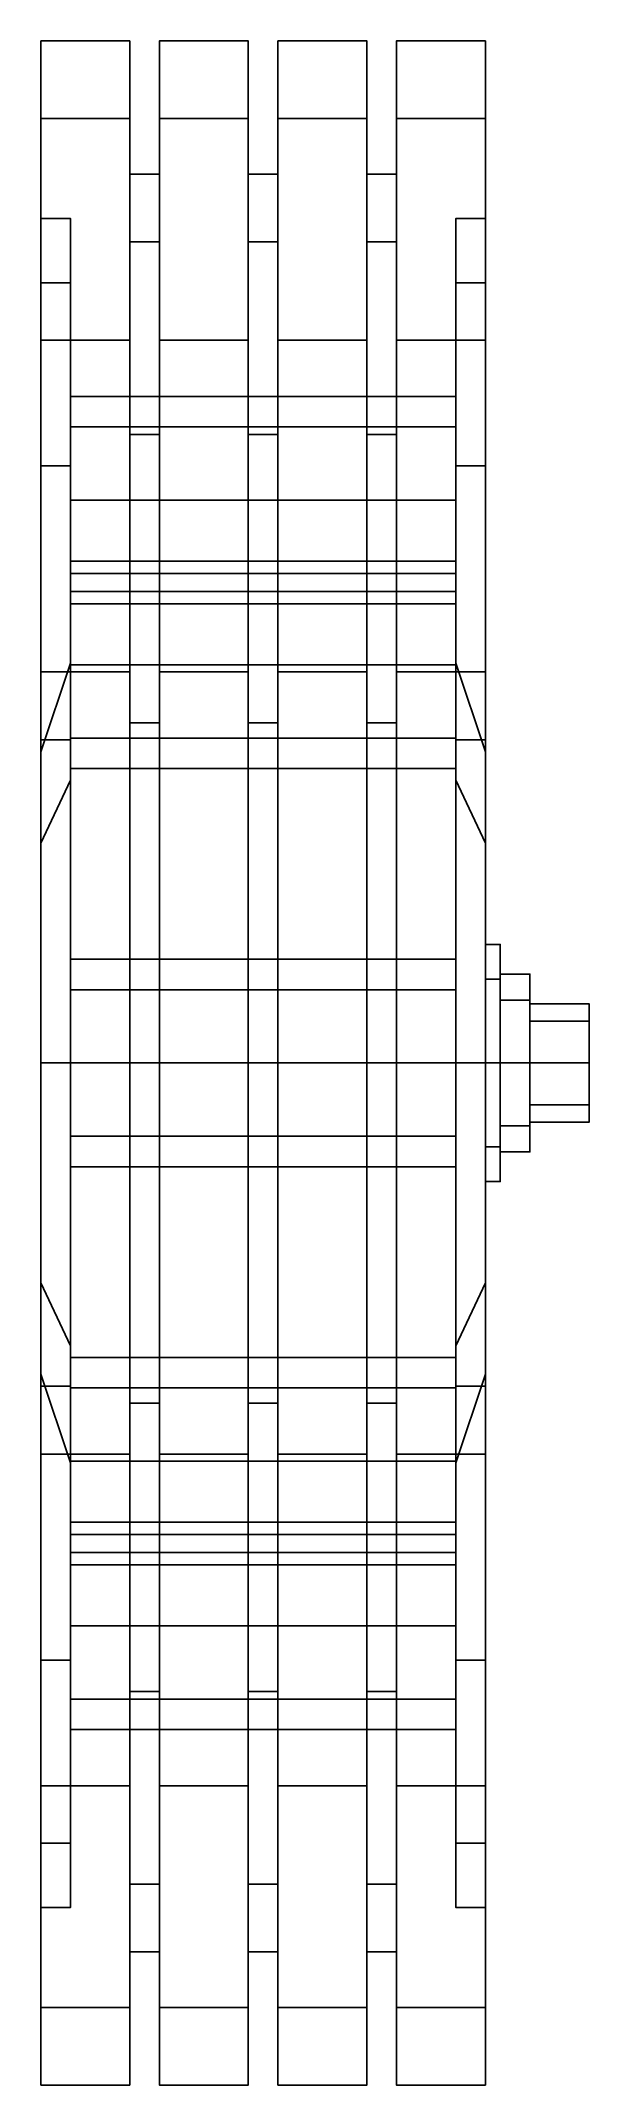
# Model space of a CAD drawing. Extents: x -1.38 to 1.38, y -0.69 to 0.69.
# Drawn here: x 1.01 to 1.38, y -0.69 to 0.69 of the extents above.
import ezdxf

# ---------------------------------------------------------------- set-up
doc = ezdxf.new("R2010")
doc.units = 0
doc.layers.add('WHEELS', color=2, linetype='CONTINUOUS')

msp = doc.modelspace()

# ---------------------------------------------------------------- linework, layer by layer
at = {"layer": 'WHEELS'}
for points in [[(1.01, 0.6375, 0.2641), (1.01, 0.69), (1.01, 0.57), (1.01, 0.5266, 0.2181)], [(1.07, 0.6375, 0.2641), (1.07, 0.69), (1.01, 0.69), (1.01, 0.6375, 0.2641)], [(1.01, 0.69), (1.01, 0.6375, -0.2641), (1.01, 0.5266, -0.2181), (1.01, 0.57)], [(1.07, 0.69), (1.07, 0.6375, -0.2641), (1.01, 0.6375, -0.2641), (1.01, 0.69)], [(1.07, 0.69), (1.07, 0.6375, 0.2641), (1.07, 0.5543, 0.2296), (1.07, 0.6)], [(1.07, 0.6375, -0.2641), (1.07, 0.69), (1.07, 0.6), (1.07, 0.5543, -0.2296)], [(1.15, 0.6375, 0.2641), (1.15, 0.69), (1.09, 0.69), (1.09, 0.6375, 0.2641)], [(1.09, 0.6375, 0.2641), (1.09, 0.69), (1.09, 0.6), (1.09, 0.5543, 0.2296)], [(1.15, 0.69), (1.15, 0.6375, -0.2641), (1.09, 0.6375, -0.2641), (1.09, 0.69)], [(1.09, 0.69), (1.09, 0.6375, -0.2641), (1.09, 0.5543, -0.2296), (1.09, 0.6)], [(1.15, 0.69), (1.15, 0.6375, 0.2641), (1.15, 0.5543, 0.2296), (1.15, 0.6)], [(1.15, 0.6375, -0.2641), (1.15, 0.69), (1.15, 0.6), (1.15, 0.5543, -0.2296)], [(1.17, 0.6375, 0.2641), (1.17, 0.69), (1.17, 0.6), (1.17, 0.5543, 0.2296)], [(1.23, 0.6375, 0.2641), (1.23, 0.69), (1.17, 0.69), (1.17, 0.6375, 0.2641)], [(1.17, 0.69), (1.17, 0.6375, -0.2641), (1.17, 0.5543, -0.2296), (1.17, 0.6)], [(1.23, 0.69), (1.23, 0.6375, -0.2641), (1.17, 0.6375, -0.2641), (1.17, 0.69)], [(1.23, 0.69), (1.23, 0.6375, 0.2641), (1.23, 0.5543, 0.2296), (1.23, 0.6)], [(1.23, 0.6375, -0.2641), (1.23, 0.69), (1.23, 0.6), (1.23, 0.5543, -0.2296)], [(1.25, 0.6375, 0.2641), (1.25, 0.69), (1.25, 0.6), (1.25, 0.5543, 0.2296)], [(1.31, 0.6375, 0.2641), (1.31, 0.69), (1.25, 0.69), (1.25, 0.6375, 0.2641)], [(1.25, 0.69), (1.25, 0.6375, -0.2641), (1.25, 0.5543, -0.2296), (1.25, 0.6)], [(1.31, 0.69), (1.31, 0.6375, -0.2641), (1.25, 0.6375, -0.2641), (1.25, 0.69)], [(1.31, 0.69), (1.31, 0.6375, 0.2641), (1.31, 0.5266, 0.2181), (1.31, 0.57)], [(1.31, 0.6375, -0.2641), (1.31, 0.69), (1.31, 0.57), (1.31, 0.5266, -0.2181)], [(1.01, 0.6375, -0.2641), (1.01, 0.4879, -0.4879), (1.01, 0.4031, -0.4031), (1.01, 0.5266, -0.2181)], [(1.07, 0.6375, -0.2641), (1.07, 0.4879, -0.4879), (1.01, 0.4879, -0.4879), (1.01, 0.6375, -0.2641)], [(1.07, 0.4879, 0.4879), (1.07, 0.6375, 0.2641), (1.01, 0.6375, 0.2641), (1.01, 0.4879, 0.4879)], [(1.01, 0.4879, 0.4879), (1.01, 0.6375, 0.2641), (1.01, 0.5266, 0.2181), (1.01, 0.4031, 0.4031)], [(1.07, 0.4879, -0.4879), (1.07, 0.6375, -0.2641), (1.07, 0.5543, -0.2296), (1.07, 0.4243, -0.4243)], [(1.07, 0.6375, 0.2641), (1.07, 0.4879, 0.4879), (1.07, 0.4243, 0.4243), (1.07, 0.5543, 0.2296)], [(1.15, 0.6375, -0.2641), (1.15, 0.4879, -0.4879), (1.09, 0.4879, -0.4879), (1.09, 0.6375, -0.2641)], [(1.09, 0.6375, -0.2641), (1.09, 0.4879, -0.4879), (1.09, 0.4243, -0.4243), (1.09, 0.5543, -0.2296)], [(1.15, 0.4879, 0.4879), (1.15, 0.6375, 0.2641), (1.09, 0.6375, 0.2641), (1.09, 0.4879, 0.4879)], [(1.09, 0.4879, 0.4879), (1.09, 0.6375, 0.2641), (1.09, 0.5543, 0.2296), (1.09, 0.4243, 0.4243)], [(1.15, 0.4879, -0.4879), (1.15, 0.6375, -0.2641), (1.15, 0.5543, -0.2296), (1.15, 0.4243, -0.4243)], [(1.15, 0.6375, 0.2641), (1.15, 0.4879, 0.4879), (1.15, 0.4243, 0.4243), (1.15, 0.5543, 0.2296)], [(1.17, 0.6375, -0.2641), (1.17, 0.4879, -0.4879), (1.17, 0.4243, -0.4243), (1.17, 0.5543, -0.2296)], [(1.23, 0.6375, -0.2641), (1.23, 0.4879, -0.4879), (1.17, 0.4879, -0.4879), (1.17, 0.6375, -0.2641)], [(1.17, 0.4879, 0.4879), (1.17, 0.6375, 0.2641), (1.17, 0.5543, 0.2296), (1.17, 0.4243, 0.4243)], [(1.23, 0.4879, 0.4879), (1.23, 0.6375, 0.2641), (1.17, 0.6375, 0.2641), (1.17, 0.4879, 0.4879)], [(1.23, 0.4879, -0.4879), (1.23, 0.6375, -0.2641), (1.23, 0.5543, -0.2296), (1.23, 0.4243, -0.4243)], [(1.23, 0.6375, 0.2641), (1.23, 0.4879, 0.4879), (1.23, 0.4243, 0.4243), (1.23, 0.5543, 0.2296)], [(1.25, 0.6375, -0.2641), (1.25, 0.4879, -0.4879), (1.25, 0.4243, -0.4243), (1.25, 0.5543, -0.2296)], [(1.31, 0.6375, -0.2641), (1.31, 0.4879, -0.4879), (1.25, 0.4879, -0.4879), (1.25, 0.6375, -0.2641)], [(1.25, 0.4879, 0.4879), (1.25, 0.6375, 0.2641), (1.25, 0.5543, 0.2296), (1.25, 0.4243, 0.4243)], [(1.31, 0.4879, 0.4879), (1.31, 0.6375, 0.2641), (1.25, 0.6375, 0.2641), (1.25, 0.4879, 0.4879)], [(1.31, 0.4879, -0.4879), (1.31, 0.6375, -0.2641), (1.31, 0.5266, -0.2181), (1.31, 0.4031, -0.4031)], [(1.31, 0.6375, 0.2641), (1.31, 0.4879, 0.4879), (1.31, 0.4031, 0.4031), (1.31, 0.5266, 0.2181)], [(1.09, 0.5543, 0.2296), (1.09, 0.6), (1.07, 0.6), (1.07, 0.5543, 0.2296)], [(1.09, 0.6), (1.09, 0.5543, -0.2296), (1.07, 0.5543, -0.2296), (1.07, 0.6)], [(1.17, 0.5543, 0.2296), (1.17, 0.6), (1.15, 0.6), (1.15, 0.5543, 0.2296)], [(1.17, 0.6), (1.17, 0.5543, -0.2296), (1.15, 0.5543, -0.2296), (1.15, 0.6)], [(1.25, 0.5543, 0.2296), (1.25, 0.6), (1.23, 0.6), (1.23, 0.5543, 0.2296)], [(1.25, 0.6), (1.25, 0.5543, -0.2296), (1.23, 0.5543, -0.2296), (1.23, 0.6)], [(1.01, 0.5266, 0.2181), (1.01, 0.57), (1.03, 0.57), (1.03, 0.5266, 0.2181)], [(1.01, 0.57), (1.01, 0.5266, -0.2181), (1.03, 0.5266, -0.2181), (1.03, 0.57)], [(1.03, 0.5266, 0.2181), (1.03, 0.57), (1.03, 0.46), (1.03, 0.425, 0.176)], [(1.03, 0.57), (1.03, 0.5266, -0.2181), (1.03, 0.425, -0.176), (1.03, 0.46)], [(1.29, 0.57), (1.29, 0.5266, 0.2181), (1.29, 0.425, 0.176), (1.29, 0.46)], [(1.31, 0.57), (1.31, 0.5266, 0.2181), (1.29, 0.5266, 0.2181), (1.29, 0.57)], [(1.29, 0.5266, -0.2181), (1.29, 0.57), (1.29, 0.46), (1.29, 0.425, -0.176)], [(1.31, 0.5266, -0.2181), (1.31, 0.57), (1.29, 0.57), (1.29, 0.5266, -0.2181)], [(1.09, 0.5543, -0.2296), (1.09, 0.4243, -0.4243), (1.07, 0.4243, -0.4243), (1.07, 0.5543, -0.2296)], [(1.09, 0.4243, 0.4243), (1.09, 0.5543, 0.2296), (1.07, 0.5543, 0.2296), (1.07, 0.4243, 0.4243)], [(1.17, 0.5543, -0.2296), (1.17, 0.4243, -0.4243), (1.15, 0.4243, -0.4243), (1.15, 0.5543, -0.2296)], [(1.17, 0.4243, 0.4243), (1.17, 0.5543, 0.2296), (1.15, 0.5543, 0.2296), (1.15, 0.4243, 0.4243)], [(1.25, 0.5543, -0.2296), (1.25, 0.4243, -0.4243), (1.23, 0.4243, -0.4243), (1.23, 0.5543, -0.2296)], [(1.25, 0.4243, 0.4243), (1.25, 0.5543, 0.2296), (1.23, 0.5543, 0.2296), (1.23, 0.4243, 0.4243)], [(1.01, 0.5266, -0.2181), (1.01, 0.4031, -0.4031), (1.03, 0.4031, -0.4031), (1.03, 0.5266, -0.2181)], [(1.01, 0.4031, 0.4031), (1.01, 0.5266, 0.2181), (1.03, 0.5266, 0.2181), (1.03, 0.4031, 0.4031)], [(1.03, 0.5266, -0.2181), (1.03, 0.4031, -0.4031), (1.03, 0.3253, -0.3253), (1.03, 0.425, -0.176)], [(1.03, 0.4031, 0.4031), (1.03, 0.5266, 0.2181), (1.03, 0.425, 0.176), (1.03, 0.3253, 0.3253)], [(1.29, 0.4031, -0.4031), (1.29, 0.5266, -0.2181), (1.29, 0.425, -0.176), (1.29, 0.3253, -0.3253)], [(1.31, 0.4031, -0.4031), (1.31, 0.5266, -0.2181), (1.29, 0.5266, -0.2181), (1.29, 0.4031, -0.4031)], [(1.29, 0.5266, 0.2181), (1.29, 0.4031, 0.4031), (1.29, 0.3253, 0.3253), (1.29, 0.425, 0.176)], [(1.31, 0.5266, 0.2181), (1.31, 0.4031, 0.4031), (1.29, 0.4031, 0.4031), (1.29, 0.5266, 0.2181)], [(1.07, 0.4879, -0.4879), (1.07, 0.2641, -0.6375), (1.01, 0.2641, -0.6375), (1.01, 0.4879, -0.4879)], [(1.01, 0.4879, -0.4879), (1.01, 0.2641, -0.6375), (1.01, 0.2181, -0.5266), (1.01, 0.4031, -0.4031)], [(1.01, 0.2641, 0.6375), (1.01, 0.4879, 0.4879), (1.01, 0.4031, 0.4031), (1.01, 0.2181, 0.5266)], [(1.07, 0.2641, 0.6375), (1.07, 0.4879, 0.4879), (1.01, 0.4879, 0.4879), (1.01, 0.2641, 0.6375)], [(1.07, 0.2641, -0.6375), (1.07, 0.4879, -0.4879), (1.07, 0.4243, -0.4243), (1.07, 0.2296, -0.5543)], [(1.07, 0.4879, 0.4879), (1.07, 0.2641, 0.6375), (1.07, 0.2296, 0.5543), (1.07, 0.4243, 0.4243)], [(1.15, 0.4879, -0.4879), (1.15, 0.2641, -0.6375), (1.09, 0.2641, -0.6375), (1.09, 0.4879, -0.4879)], [(1.09, 0.4879, -0.4879), (1.09, 0.2641, -0.6375), (1.09, 0.2296, -0.5543), (1.09, 0.4243, -0.4243)], [(1.15, 0.2641, 0.6375), (1.15, 0.4879, 0.4879), (1.09, 0.4879, 0.4879), (1.09, 0.2641, 0.6375)], [(1.09, 0.2641, 0.6375), (1.09, 0.4879, 0.4879), (1.09, 0.4243, 0.4243), (1.09, 0.2296, 0.5543)], [(1.15, 0.2641, -0.6375), (1.15, 0.4879, -0.4879), (1.15, 0.4243, -0.4243), (1.15, 0.2296, -0.5543)], [(1.15, 0.4879, 0.4879), (1.15, 0.2641, 0.6375), (1.15, 0.2296, 0.5543), (1.15, 0.4243, 0.4243)], [(1.17, 0.4879, -0.4879), (1.17, 0.2641, -0.6375), (1.17, 0.2296, -0.5543), (1.17, 0.4243, -0.4243)], [(1.23, 0.4879, -0.4879), (1.23, 0.2641, -0.6375), (1.17, 0.2641, -0.6375), (1.17, 0.4879, -0.4879)], [(1.17, 0.2641, 0.6375), (1.17, 0.4879, 0.4879), (1.17, 0.4243, 0.4243), (1.17, 0.2296, 0.5543)], [(1.23, 0.2641, 0.6375), (1.23, 0.4879, 0.4879), (1.17, 0.4879, 0.4879), (1.17, 0.2641, 0.6375)], [(1.23, 0.2641, -0.6375), (1.23, 0.4879, -0.4879), (1.23, 0.4243, -0.4243), (1.23, 0.2296, -0.5543)], [(1.23, 0.4879, 0.4879), (1.23, 0.2641, 0.6375), (1.23, 0.2296, 0.5543), (1.23, 0.4243, 0.4243)], [(1.25, 0.4879, -0.4879), (1.25, 0.2641, -0.6375), (1.25, 0.2296, -0.5543), (1.25, 0.4243, -0.4243)], [(1.31, 0.4879, -0.4879), (1.31, 0.2641, -0.6375), (1.25, 0.2641, -0.6375), (1.25, 0.4879, -0.4879)], [(1.25, 0.2641, 0.6375), (1.25, 0.4879, 0.4879), (1.25, 0.4243, 0.4243), (1.25, 0.2296, 0.5543)], [(1.31, 0.2641, 0.6375), (1.31, 0.4879, 0.4879), (1.25, 0.4879, 0.4879), (1.25, 0.2641, 0.6375)], [(1.31, 0.2641, -0.6375), (1.31, 0.4879, -0.4879), (1.31, 0.4031, -0.4031), (1.31, 0.2181, -0.5266)], [(1.31, 0.4879, 0.4879), (1.31, 0.2641, 0.6375), (1.31, 0.2181, 0.5266), (1.31, 0.4031, 0.4031)], [(1.03, 0.425, 0.176), (1.03, 0.46), (1.03, 0.45), (1.03, 0.4295, 0.0495)], [(1.03, 0.46), (1.03, 0.425, -0.176), (1.03, 0.4295, -0.0495), (1.03, 0.45)], [(1.29, 0.46), (1.29, 0.425, 0.176), (1.29, 0.4295, 0.0495), (1.29, 0.45)], [(1.29, 0.425, -0.176), (1.29, 0.46), (1.29, 0.45), (1.29, 0.4295, -0.0495)], [(1.29, 0.45), (1.29, 0.4295, 0.0495), (1.03, 0.4295, 0.0495), (1.03, 0.45)], [(1.29, 0.4295, -0.0495), (1.29, 0.45), (1.03, 0.45), (1.03, 0.4295, -0.0495)], [(1.03, 0.425, 0.176), (1.03, 0.425, 0.176), (1.03, 0.4295, 0.0495), (1.03, 0.38, 0.07)], [(1.29, 0.4295, 0.0495), (1.29, 0.38, 0.07), (1.03, 0.38, 0.07), (1.03, 0.4295, 0.0495)], [(1.29, 0.38, -0.07), (1.29, 0.4295, -0.0495), (1.03, 0.4295, -0.0495), (1.03, 0.38, -0.07)], [(1.03, 0.38, -0.07), (1.03, 0.38, -0.07), (1.03, 0.4295, -0.0495), (1.03, 0.425, -0.176)], [(1.29, 0.38, 0.07), (1.29, 0.38, 0.07), (1.29, 0.4295, 0.0495), (1.29, 0.425, 0.176)], [(1.29, 0.425, -0.176), (1.29, 0.425, -0.176), (1.29, 0.4295, -0.0495), (1.29, 0.38, -0.07)], [(1.03, 0.425, 0.176), (1.03, 0.425, 0.176), (1.03, 0.27), (1.03, 0.1909, 0.1909)], [(1.03, 0.425, 0.176), (1.03, 0.425, 0.176), (1.03, 0.3305, 0.0495), (1.03, 0.27)], [(1.03, 0.425, 0.176), (1.03, 0.425, 0.176), (1.03, 0.38, 0.07), (1.03, 0.3305, 0.0495)], [(1.03, 0.425, -0.176), (1.03, 0.425, -0.176), (1.03, 0.2687, -0.1987), (1.03, 0.1909, -0.1909)], [(1.03, 0.425, -0.176), (1.03, 0.425, -0.176), (1.03, 0.3182, -0.2192), (1.03, 0.2687, -0.1987)], [(1.03, 0.425, -0.176), (1.03, 0.3253, -0.3253), (1.03, 0.3182, -0.3182), (1.03, 0.3387, -0.2687)], [(1.03, 0.425, -0.176), (1.03, 0.425, -0.176), (1.03, 0.3387, -0.2687), (1.03, 0.3182, -0.2192)], [(1.03, 0.425, -0.176), (1.03, 0.425, -0.176), (1.03, 0.1909, -0.1909), (1.03, 0.27)], [(1.03, 0.27), (1.03, 0.27), (1.03, 0.3305, -0.0495), (1.03, 0.425, -0.176)], [(1.03, 0.3305, -0.0495), (1.03, 0.3305, -0.0495), (1.03, 0.38, -0.07), (1.03, 0.425, -0.176)], [(1.03, 0.1909, 0.1909), (1.03, 0.1909, 0.1909), (1.03, 0.2687, 0.1987), (1.03, 0.425, 0.176)], [(1.03, 0.2687, 0.1987), (1.03, 0.2687, 0.1987), (1.03, 0.3182, 0.2192), (1.03, 0.425, 0.176)], [(1.03, 0.3182, 0.2192), (1.03, 0.3182, 0.2192), (1.03, 0.3387, 0.2687), (1.03, 0.425, 0.176)], [(1.03, 0.3253, 0.3253), (1.03, 0.425, 0.176), (1.03, 0.3387, 0.2687), (1.03, 0.3182, 0.3182)], [(1.09, 0.4243, -0.4243), (1.09, 0.2296, -0.5543), (1.07, 0.2296, -0.5543), (1.07, 0.4243, -0.4243)], [(1.09, 0.2296, 0.5543), (1.09, 0.4243, 0.4243), (1.07, 0.4243, 0.4243), (1.07, 0.2296, 0.5543)], [(1.17, 0.4243, -0.4243), (1.17, 0.2296, -0.5543), (1.15, 0.2296, -0.5543), (1.15, 0.4243, -0.4243)], [(1.17, 0.2296, 0.5543), (1.17, 0.4243, 0.4243), (1.15, 0.4243, 0.4243), (1.15, 0.2296, 0.5543)], [(1.25, 0.4243, -0.4243), (1.25, 0.2296, -0.5543), (1.23, 0.2296, -0.5543), (1.23, 0.4243, -0.4243)], [(1.25, 0.2296, 0.5543), (1.25, 0.4243, 0.4243), (1.23, 0.4243, 0.4243), (1.23, 0.2296, 0.5543)], [(1.29, 0.3305, 0.0495), (1.29, 0.3305, 0.0495), (1.29, 0.38, 0.07), (1.29, 0.425, 0.176)], [(1.29, 0.27), (1.29, 0.27), (1.29, 0.3305, 0.0495), (1.29, 0.425, 0.176)], [(1.29, 0.425, 0.176), (1.29, 0.425, 0.176), (1.29, 0.1909, 0.1909), (1.29, 0.27)], [(1.29, 0.3253, -0.3253), (1.29, 0.425, -0.176), (1.29, 0.3387, -0.2687), (1.29, 0.3182, -0.3182)], [(1.29, 0.3182, -0.2192), (1.29, 0.3182, -0.2192), (1.29, 0.3387, -0.2687), (1.29, 0.425, -0.176)], [(1.29, 0.2687, -0.1987), (1.29, 0.2687, -0.1987), (1.29, 0.3182, -0.2192), (1.29, 0.425, -0.176)], [(1.29, 0.1909, -0.1909), (1.29, 0.1909, -0.1909), (1.29, 0.2687, -0.1987), (1.29, 0.425, -0.176)], [(1.29, 0.425, -0.176), (1.29, 0.425, -0.176), (1.29, 0.38, -0.07), (1.29, 0.3305, -0.0495)], [(1.29, 0.425, -0.176), (1.29, 0.425, -0.176), (1.29, 0.3305, -0.0495), (1.29, 0.27)], [(1.29, 0.425, -0.176), (1.29, 0.425, -0.176), (1.29, 0.27), (1.29, 0.1909, -0.1909)], [(1.29, 0.425, 0.176), (1.29, 0.425, 0.176), (1.29, 0.2687, 0.1987), (1.29, 0.1909, 0.1909)], [(1.29, 0.425, 0.176), (1.29, 0.425, 0.176), (1.29, 0.3387, 0.2687), (1.29, 0.3182, 0.2192)], [(1.29, 0.425, 0.176), (1.29, 0.3253, 0.3253), (1.29, 0.3182, 0.3182), (1.29, 0.3387, 0.2687)], [(1.29, 0.425, 0.176), (1.29, 0.425, 0.176), (1.29, 0.3182, 0.2192), (1.29, 0.2687, 0.1987)], [(1.01, 0.4031, -0.4031), (1.01, 0.2181, -0.5266), (1.03, 0.2181, -0.5266), (1.03, 0.4031, -0.4031)], [(1.01, 0.2181, 0.5266), (1.01, 0.4031, 0.4031), (1.03, 0.4031, 0.4031), (1.03, 0.2181, 0.5266)], [(1.03, 0.4031, -0.4031), (1.03, 0.2181, -0.5266), (1.03, 0.176, -0.425), (1.03, 0.3253, -0.3253)], [(1.03, 0.2181, 0.5266), (1.03, 0.4031, 0.4031), (1.03, 0.3253, 0.3253), (1.03, 0.176, 0.425)], [(1.29, 0.2181, -0.5266), (1.29, 0.4031, -0.4031), (1.29, 0.3253, -0.3253), (1.29, 0.176, -0.425)], [(1.31, 0.2181, -0.5266), (1.31, 0.4031, -0.4031), (1.29, 0.4031, -0.4031), (1.29, 0.2181, -0.5266)], [(1.29, 0.4031, 0.4031), (1.29, 0.2181, 0.5266), (1.29, 0.176, 0.425), (1.29, 0.3253, 0.3253)], [(1.31, 0.4031, 0.4031), (1.31, 0.2181, 0.5266), (1.29, 0.2181, 0.5266), (1.29, 0.4031, 0.4031)], [(1.29, 0.38, 0.07), (1.29, 0.3305, 0.0495), (1.03, 0.3305, 0.0495), (1.03, 0.38, 0.07)], [(1.29, 0.3305, -0.0495), (1.29, 0.38, -0.07), (1.03, 0.38, -0.07), (1.03, 0.3305, -0.0495)], [(1.29, 0.3387, -0.2687), (1.29, 0.3182, -0.2192), (1.03, 0.3182, -0.2192), (1.03, 0.3387, -0.2687)], [(1.29, 0.3182, -0.3182), (1.29, 0.3387, -0.2687), (1.03, 0.3387, -0.2687), (1.03, 0.3182, -0.3182)], [(1.29, 0.3182, 0.2192), (1.29, 0.3387, 0.2687), (1.03, 0.3387, 0.2687), (1.03, 0.3182, 0.2192)], [(1.29, 0.3387, 0.2687), (1.29, 0.3182, 0.3182), (1.03, 0.3182, 0.3182), (1.03, 0.3387, 0.2687)], [(1.29, 0.3305, 0.0495), (1.29, 0.31), (1.03, 0.31), (1.03, 0.3305, 0.0495)], [(1.29, 0.31), (1.29, 0.3305, -0.0495), (1.03, 0.3305, -0.0495), (1.03, 0.31)], [(1.03, 0.31), (1.03, 0.31), (1.03, 0.3305, -0.0495), (1.03, 0.27)], [(1.03, 0.3305, 0.0495), (1.03, 0.3305, 0.0495), (1.03, 0.31), (1.03, 0.27)], [(1.03, 0.3253, -0.3253), (1.03, 0.176, -0.425), (1.03, 0.2687, -0.3387), (1.03, 0.3182, -0.3182)], [(1.03, 0.176, 0.425), (1.03, 0.3253, 0.3253), (1.03, 0.3182, 0.3182), (1.03, 0.2687, 0.3387)], [(1.29, 0.3182, -0.2192), (1.29, 0.2687, -0.1987), (1.03, 0.2687, -0.1987), (1.03, 0.3182, -0.2192)], [(1.29, 0.2687, -0.3387), (1.29, 0.3182, -0.3182), (1.03, 0.3182, -0.3182), (1.03, 0.2687, -0.3387)], [(1.29, 0.3182, 0.3182), (1.29, 0.2687, 0.3387), (1.03, 0.2687, 0.3387), (1.03, 0.3182, 0.3182)], [(1.29, 0.2687, 0.1987), (1.29, 0.3182, 0.2192), (1.03, 0.3182, 0.2192), (1.03, 0.2687, 0.1987)], [(1.29, 0.3305, -0.0495), (1.29, 0.3305, -0.0495), (1.29, 0.31), (1.29, 0.27)], [(1.29, 0.31), (1.29, 0.31), (1.29, 0.3305, 0.0495), (1.29, 0.27)], [(1.29, 0.176, -0.425), (1.29, 0.3253, -0.3253), (1.29, 0.3182, -0.3182), (1.29, 0.2687, -0.3387)], [(1.29, 0.3253, 0.3253), (1.29, 0.176, 0.425), (1.29, 0.2687, 0.3387), (1.29, 0.3182, 0.3182)], [(1.03, 0.1909, 0.1909), (1.03, 0.27), (1.01, 0.21), (1.01, 0.1485, 0.1485)], [(1.03, 0.27), (1.03, 0.1909, -0.1909), (1.01, 0.1485, -0.1485), (1.01, 0.21)], [(1.01, 0.2641, -0.6375), (1.01, 0, -0.69), (1.01, 0, -0.57), (1.01, 0.2181, -0.5266)], [(1.07, 0.2641, -0.6375), (1.07, 0, -0.69), (1.01, 0, -0.69), (1.01, 0.2641, -0.6375)], [(1.07, 0, 0.69), (1.07, 0.2641, 0.6375), (1.01, 0.2641, 0.6375), (1.01, 0, 0.69)], [(1.01, 0, 0.69), (1.01, 0.2641, 0.6375), (1.01, 0.2181, 0.5266), (1.01, 0, 0.57)], [(1.29, 0.2687, -0.1987), (1.29, 0.2192, -0.2192), (1.03, 0.2192, -0.2192), (1.03, 0.2687, -0.1987)], [(1.29, 0.2192, -0.3182), (1.29, 0.2687, -0.3387), (1.03, 0.2687, -0.3387), (1.03, 0.2192, -0.3182)], [(1.03, 0.2687, -0.1987), (1.03, 0.2687, -0.1987), (1.03, 0.2192, -0.2192), (1.03, 0.1909, -0.1909)], [(1.03, 0.2192, -0.3182), (1.03, 0.2192, -0.3182), (1.03, 0.2687, -0.3387), (1.03, 0.176, -0.425)], [(1.29, 0.2687, 0.3387), (1.29, 0.2192, 0.3182), (1.03, 0.2192, 0.3182), (1.03, 0.2687, 0.3387)], [(1.29, 0.2192, 0.2192), (1.29, 0.2687, 0.1987), (1.03, 0.2687, 0.1987), (1.03, 0.2192, 0.2192)], [(1.03, 0.176, 0.425), (1.03, 0.176, 0.425), (1.03, 0.2687, 0.3387), (1.03, 0.2192, 0.3182)], [(1.03, 0.2192, 0.2192), (1.03, 0.2192, 0.2192), (1.03, 0.2687, 0.1987), (1.03, 0.1909, 0.1909)], [(1.07, 0, -0.69), (1.07, 0.2641, -0.6375), (1.07, 0.2296, -0.5543), (1.07, 0, -0.6)], [(1.07, 0.2641, 0.6375), (1.07, 0, 0.69), (1.07, 0, 0.6), (1.07, 0.2296, 0.5543)], [(1.15, 0.2641, -0.6375), (1.15, 0, -0.69), (1.09, 0, -0.69), (1.09, 0.2641, -0.6375)], [(1.09, 0.2641, -0.6375), (1.09, 0, -0.69), (1.09, 0, -0.6), (1.09, 0.2296, -0.5543)], [(1.15, 0, 0.69), (1.15, 0.2641, 0.6375), (1.09, 0.2641, 0.6375), (1.09, 0, 0.69)], [(1.09, 0, 0.69), (1.09, 0.2641, 0.6375), (1.09, 0.2296, 0.5543), (1.09, 0, 0.6)], [(1.15, 0, -0.69), (1.15, 0.2641, -0.6375), (1.15, 0.2296, -0.5543), (1.15, 0, -0.6)], [(1.15, 0.2641, 0.6375), (1.15, 0, 0.69), (1.15, 0, 0.6), (1.15, 0.2296, 0.5543)], [(1.17, 0.2641, -0.6375), (1.17, 0, -0.69), (1.17, 0, -0.6), (1.17, 0.2296, -0.5543)], [(1.23, 0.2641, -0.6375), (1.23, 0, -0.69), (1.17, 0, -0.69), (1.17, 0.2641, -0.6375)], [(1.17, 0, 0.69), (1.17, 0.2641, 0.6375), (1.17, 0.2296, 0.5543), (1.17, 0, 0.6)], [(1.23, 0, 0.69), (1.23, 0.2641, 0.6375), (1.17, 0.2641, 0.6375), (1.17, 0, 0.69)], [(1.23, 0, -0.69), (1.23, 0.2641, -0.6375), (1.23, 0.2296, -0.5543), (1.23, 0, -0.6)], [(1.23, 0.2641, 0.6375), (1.23, 0, 0.69), (1.23, 0, 0.6), (1.23, 0.2296, 0.5543)], [(1.25, 0.2641, -0.6375), (1.25, 0, -0.69), (1.25, 0, -0.6), (1.25, 0.2296, -0.5543)], [(1.31, 0.2641, -0.6375), (1.31, 0, -0.69), (1.25, 0, -0.69), (1.25, 0.2641, -0.6375)], [(1.25, 0, 0.69), (1.25, 0.2641, 0.6375), (1.25, 0.2296, 0.5543), (1.25, 0, 0.6)], [(1.31, 0, 0.69), (1.31, 0.2641, 0.6375), (1.25, 0.2641, 0.6375), (1.25, 0, 0.69)], [(1.29, 0.27), (1.29, 0.1909, 0.1909), (1.31, 0.1485, 0.1485), (1.31, 0.21)], [(1.29, 0.1909, -0.1909), (1.29, 0.27), (1.31, 0.21), (1.31, 0.1485, -0.1485)], [(1.29, 0.176, -0.425), (1.29, 0.176, -0.425), (1.29, 0.2687, -0.3387), (1.29, 0.2192, -0.3182)], [(1.29, 0.2192, -0.2192), (1.29, 0.2192, -0.2192), (1.29, 0.2687, -0.1987), (1.29, 0.1909, -0.1909)], [(1.29, 0.2192, 0.3182), (1.29, 0.2192, 0.3182), (1.29, 0.2687, 0.3387), (1.29, 0.176, 0.425)], [(1.29, 0.2687, 0.1987), (1.29, 0.2687, 0.1987), (1.29, 0.2192, 0.2192), (1.29, 0.1909, 0.1909)], [(1.31, 0, -0.69), (1.31, 0.2641, -0.6375), (1.31, 0.2181, -0.5266), (1.31, 0, -0.57)], [(1.31, 0.2641, 0.6375), (1.31, 0, 0.69), (1.31, 0, 0.57), (1.31, 0.2181, 0.5266)], [(1.09, 0.2296, -0.5543), (1.09, 0, -0.6), (1.07, 0, -0.6), (1.07, 0.2296, -0.5543)], [(1.09, 0, 0.6), (1.09, 0.2296, 0.5543), (1.07, 0.2296, 0.5543), (1.07, 0, 0.6)], [(1.17, 0.2296, -0.5543), (1.17, 0, -0.6), (1.15, 0, -0.6), (1.15, 0.2296, -0.5543)], [(1.17, 0, 0.6), (1.17, 0.2296, 0.5543), (1.15, 0.2296, 0.5543), (1.15, 0, 0.6)], [(1.25, 0.2296, -0.5543), (1.25, 0, -0.6), (1.23, 0, -0.6), (1.23, 0.2296, -0.5543)], [(1.25, 0, 0.6), (1.25, 0.2296, 0.5543), (1.23, 0.2296, 0.5543), (1.23, 0, 0.6)], [(1.01, 0.2181, -0.5266), (1.01, 0, -0.57), (1.03, 0, -0.57), (1.03, 0.2181, -0.5266)], [(1.01, 0, 0.57), (1.01, 0.2181, 0.5266), (1.03, 0.2181, 0.5266), (1.03, 0, 0.57)], [(1.01, 0, 0.21), (1.01, 0.1485, 0.1485), (1.01, 0.21), (1.01, -0.1485, 0.1485)], [(1.01, -0.1485, 0.1485), (1.01, 0.21), (1.01, 0.1485, -0.1485), (1.01, -0.21)], [(1.29, 0.2192, -0.2192), (1.29, 0.1987, -0.2687), (1.03, 0.1987, -0.2687), (1.03, 0.2192, -0.2192)], [(1.29, 0.1987, -0.2687), (1.29, 0.2192, -0.3182), (1.03, 0.2192, -0.3182), (1.03, 0.1987, -0.2687)], [(1.03, 0.1987, -0.2687), (1.03, 0.1987, -0.2687), (1.03, 0.2192, -0.3182), (1.03, 0.176, -0.425)], [(1.03, 0.2192, -0.2192), (1.03, 0.2192, -0.2192), (1.03, 0.1987, -0.2687), (1.03, 0.1909, -0.1909)], [(1.29, 0.2192, 0.3182), (1.29, 0.1987, 0.2687), (1.03, 0.1987, 0.2687), (1.03, 0.2192, 0.3182)], [(1.29, 0.1987, 0.2687), (1.29, 0.2192, 0.2192), (1.03, 0.2192, 0.2192), (1.03, 0.1987, 0.2687)], [(1.03, 0.176, 0.425), (1.03, 0.176, 0.425), (1.03, 0.2192, 0.3182), (1.03, 0.1987, 0.2687)], [(1.03, 0.1987, 0.2687), (1.03, 0.1987, 0.2687), (1.03, 0.2192, 0.2192), (1.03, 0.1909, 0.1909)], [(1.03, 0.2181, -0.5266), (1.03, 0, -0.57), (1.03, 0, -0.46), (1.03, 0.176, -0.425)], [(1.03, 0, 0.57), (1.03, 0.2181, 0.5266), (1.03, 0.176, 0.425), (1.03, 0, 0.46)], [(1.29, 0.176, -0.425), (1.29, 0.176, -0.425), (1.29, 0.2192, -0.3182), (1.29, 0.1987, -0.2687)], [(1.29, 0.1987, -0.2687), (1.29, 0.1987, -0.2687), (1.29, 0.2192, -0.2192), (1.29, 0.1909, -0.1909)], [(1.29, 0.1987, 0.2687), (1.29, 0.1987, 0.2687), (1.29, 0.2192, 0.3182), (1.29, 0.176, 0.425)], [(1.29, 0.2192, 0.2192), (1.29, 0.2192, 0.2192), (1.29, 0.1987, 0.2687), (1.29, 0.1909, 0.1909)], [(1.31, 0, -0.57), (1.31, 0.2181, -0.5266), (1.29, 0.2181, -0.5266), (1.29, 0, -0.57)], [(1.29, 0, -0.57), (1.29, 0.2181, -0.5266), (1.29, 0.176, -0.425), (1.29, 0, -0.46)], [(1.31, 0.2181, 0.5266), (1.31, 0, 0.57), (1.29, 0, 0.57), (1.29, 0.2181, 0.5266)], [(1.29, 0.2181, 0.5266), (1.29, 0, 0.57), (1.29, 0, 0.46), (1.29, 0.176, 0.425)], [(1.31, 0.0566, 0.0566), (1.31, 0.08), (1.31, 0.21), (1.31, 0.1485, 0.1485)], [(1.31, 0.08), (1.31, 0.0566, -0.0566), (1.31, 0.1485, -0.1485), (1.31, 0.21)], [(1.03, 0.1909, -0.1909), (1.03, 0.1909, -0.1909), (1.03, 0.1987, -0.2687), (1.03, 0.176, -0.425)], [(1.03, 0.176, 0.425), (1.03, 0.176, 0.425), (1.03, 0.1987, 0.2687), (1.03, 0.1909, 0.1909)], [(1.29, 0.176, -0.425), (1.29, 0.176, -0.425), (1.29, 0.1987, -0.2687), (1.29, 0.1909, -0.1909)], [(1.29, 0.1909, 0.1909), (1.29, 0.1909, 0.1909), (1.29, 0.1987, 0.2687), (1.29, 0.176, 0.425)], [(1.03, 0, 0.27), (1.03, 0.1909, 0.1909), (1.01, 0.1485, 0.1485), (1.01, 0, 0.21)], [(1.03, 0.1909, -0.1909), (1.03, 0, -0.27), (1.01, 0, -0.21), (1.01, 0.1485, -0.1485)], [(1.03, 0.176, -0.425), (1.03, 0.176, -0.425), (1.03, 0, -0.27), (1.03, 0.1909, -0.1909)], [(1.03, 0.176, 0.425), (1.03, 0.176, 0.425), (1.03, 0.1909, 0.1909), (1.03, 0, 0.27)], [(1.29, 0.1909, 0.1909), (1.29, 0, 0.27), (1.31, 0, 0.21), (1.31, 0.1485, 0.1485)], [(1.29, 0.176, -0.425), (1.29, 0.176, -0.425), (1.29, 0.1909, -0.1909), (1.29, 0, -0.27)], [(1.29, 0, -0.27), (1.29, 0.1909, -0.1909), (1.31, 0.1485, -0.1485), (1.31, 0, -0.21)], [(1.29, 0.176, 0.425), (1.29, 0.176, 0.425), (1.29, 0, 0.27), (1.29, 0.1909, 0.1909)], [(1.03, 0.176, -0.425), (1.03, 0.176, -0.425), (1.03, 0.0495, -0.3305), (1.03, 0, -0.27)], [(1.03, 0.176, -0.425), (1.03, 0.176, -0.425), (1.03, 0.07, -0.38), (1.03, 0.0495, -0.3305)], [(1.03, 0.176, -0.425), (1.03, 0.176, -0.425), (1.03, 0.0495, -0.4295), (1.03, 0.07, -0.38)], [(1.03, 0.176, -0.425), (1.03, 0, -0.46), (1.03, 0, -0.45), (1.03, 0.0495, -0.4295)], [(1.03, 0, 0.46), (1.03, 0.176, 0.425), (1.03, 0.0495, 0.4295), (1.03, 0, 0.45)], [(1.03, 0.07, 0.38), (1.03, 0.07, 0.38), (1.03, 0.0495, 0.4295), (1.03, 0.176, 0.425)], [(1.03, 0.0495, 0.3305), (1.03, 0.0495, 0.3305), (1.03, 0.07, 0.38), (1.03, 0.176, 0.425)], [(1.03, 0, 0.27), (1.03, 0, 0.27), (1.03, 0.0495, 0.3305), (1.03, 0.176, 0.425)], [(1.29, 0.07, -0.38), (1.29, 0.07, -0.38), (1.29, 0.0495, -0.4295), (1.29, 0.176, -0.425)], [(1.29, 0.0495, -0.3305), (1.29, 0.0495, -0.3305), (1.29, 0.07, -0.38), (1.29, 0.176, -0.425)], [(1.29, 0, -0.27), (1.29, 0, -0.27), (1.29, 0.0495, -0.3305), (1.29, 0.176, -0.425)], [(1.29, 0, -0.46), (1.29, 0.176, -0.425), (1.29, 0.0495, -0.4295), (1.29, 0, -0.45)], [(1.29, 0.176, 0.425), (1.29, 0.176, 0.425), (1.29, 0.0495, 0.3305), (1.29, 0, 0.27)], [(1.29, 0.176, 0.425), (1.29, 0.176, 0.425), (1.29, 0.07, 0.38), (1.29, 0.0495, 0.3305)], [(1.29, 0.176, 0.425), (1.29, 0.176, 0.425), (1.29, 0.0495, 0.4295), (1.29, 0.07, 0.38)], [(1.29, 0.176, 0.425), (1.29, 0, 0.46), (1.29, 0, 0.45), (1.29, 0.0495, 0.4295)], [(1.01, -0.21), (1.01, 0.1485, -0.1485), (1.01, 0, -0.21), (1.01, -0.1485, -0.1485)], [(1.31, 0, 0.08), (1.31, 0.0566, 0.0566), (1.31, 0.1485, 0.1485), (1.31, 0, 0.21)], [(1.31, 0.0566, -0.0566), (1.31, 0, -0.08), (1.31, 0, -0.21), (1.31, 0.1485, -0.1485)], [(1.29, 0.07, -0.38), (1.29, 0.0495, -0.3305), (1.03, 0.0495, -0.3305), (1.03, 0.07, -0.38)], [(1.29, 0.0495, -0.4295), (1.29, 0.07, -0.38), (1.03, 0.07, -0.38), (1.03, 0.0495, -0.4295)], [(1.29, 0.07, 0.38), (1.29, 0.0495, 0.4295), (1.03, 0.0495, 0.4295), (1.03, 0.07, 0.38)], [(1.29, 0.0495, 0.3305), (1.29, 0.07, 0.38), (1.03, 0.07, 0.38), (1.03, 0.0495, 0.3305)], [(1.32, 0.08), (1.32, 0.0566, -0.0566), (1.31, 0.0566, -0.0566), (1.31, 0.08)], [(1.32, 0.0566, 0.0566), (1.32, 0.08), (1.31, 0.08), (1.31, 0.0566, 0.0566)], [(1.32, 0.06), (1.32, 0.0424, -0.0424), (1.32, 0.0566, -0.0566), (1.32, 0.08)], [(1.32, 0.0424, 0.0424), (1.32, 0.06), (1.32, 0.08), (1.32, 0.0566, 0.0566)], [(1.32, 0.0566, -0.0566), (1.32, 0, -0.08), (1.31, 0, -0.08), (1.31, 0.0566, -0.0566)], [(1.32, 0, 0.08), (1.32, 0.0566, 0.0566), (1.31, 0.0566, 0.0566), (1.31, 0, 0.08)], [(1.34, 0.06), (1.34, 0.0424, -0.0424), (1.32, 0.0424, -0.0424), (1.32, 0.06)], [(1.34, 0.0424, 0.0424), (1.34, 0.06), (1.32, 0.06), (1.32, 0.0424, 0.0424)], [(1.32, 0.0424, -0.0424), (1.32, 0, -0.06), (1.32, 0, -0.08), (1.32, 0.0566, -0.0566)], [(1.32, 0, 0.06), (1.32, 0.0424, 0.0424), (1.32, 0.0566, 0.0566), (1.32, 0, 0.08)], [(1.34, 0.04), (1.34, 0.0283, -0.0283), (1.34, 0.0424, -0.0424), (1.34, 0.06)], [(1.34, 0.0283, 0.0283), (1.34, 0.04), (1.34, 0.06), (1.34, 0.0424, 0.0424)], [(1.29, 0.0495, -0.3305), (1.29, 0, -0.31), (1.03, 0, -0.31), (1.03, 0.0495, -0.3305)], [(1.29, 0, -0.45), (1.29, 0.0495, -0.4295), (1.03, 0.0495, -0.4295), (1.03, 0, -0.45)], [(1.03, 0.0495, -0.3305), (1.03, 0.0495, -0.3305), (1.03, 0, -0.31), (1.03, 0, -0.27)], [(1.29, 0.0495, 0.4295), (1.29, 0, 0.45), (1.03, 0, 0.45), (1.03, 0.0495, 0.4295)], [(1.29, 0, 0.31), (1.29, 0.0495, 0.3305), (1.03, 0.0495, 0.3305), (1.03, 0, 0.31)], [(1.03, 0, 0.31), (1.03, 0, 0.31), (1.03, 0.0495, 0.3305), (1.03, 0, 0.27)], [(1.29, 0, -0.31), (1.29, 0, -0.31), (1.29, 0.0495, -0.3305), (1.29, 0, -0.27)], [(1.29, 0.0495, 0.3305), (1.29, 0.0495, 0.3305), (1.29, 0, 0.31), (1.29, 0, 0.27)], [(1.34, 0.0424, -0.0424), (1.34, 0, -0.06), (1.32, 0, -0.06), (1.32, 0.0424, -0.0424)], [(1.34, 0, 0.06), (1.34, 0.0424, 0.0424), (1.32, 0.0424, 0.0424), (1.32, 0, 0.06)], [(1.34, 0.0283, -0.0283), (1.34, 0, -0.04), (1.34, 0, -0.06), (1.34, 0.0424, -0.0424)], [(1.34, 0, 0.04), (1.34, 0.0283, 0.0283), (1.34, 0.0424, 0.0424), (1.34, 0, 0.06)], [(1.38, 0.04), (1.38, 0.0283, -0.0283), (1.34, 0.0283, -0.0283), (1.34, 0.04)], [(1.38, 0.0283, 0.0283), (1.38, 0.04), (1.34, 0.04), (1.34, 0.0283, 0.0283)], [(1.38, 0.0283, -0.0283), (1.38, 0, -0.04), (1.34, 0, -0.04), (1.34, 0.0283, -0.0283)], [(1.38, 0, 0.04), (1.38, 0.0283, 0.0283), (1.34, 0.0283, 0.0283), (1.34, 0, 0.04)], [(1.38, 0, -0.04), (1.38, 0.0283, -0.0283), (1.38, 0.04), (1.38, 0.0283, 0.0283)], [(1.38, -0.04), (1.38, -0.0283, -0.0283), (1.38, 0, -0.04), (1.38, 0.0283, 0.0283)], [(1.38, -0.0283, 0.0283), (1.38, -0.04), (1.38, 0.0283, 0.0283), (1.38, 0, 0.04)], [(1.01, -0.2641, 0.6375), (1.01, 0, 0.69), (1.01, 0, 0.57), (1.01, -0.2181, 0.5266)], [(1.03, -0.176, 0.425), (1.03, 0, 0.46), (1.03, 0, 0.45), (1.03, -0.0495, 0.4295)], [(1.03, -0.2181, 0.5266), (1.03, 0, 0.57), (1.03, 0, 0.46), (1.03, -0.176, 0.425)], [(1.07, 0, 0.69), (1.07, -0.2641, 0.6375), (1.07, -0.2296, 0.5543), (1.07, 0, 0.6)], [(1.09, 0, -0.69), (1.09, -0.2641, -0.6375), (1.09, -0.2296, -0.5543), (1.09, 0, -0.6)], [(1.15, 0, 0.69), (1.15, -0.2641, 0.6375), (1.15, -0.2296, 0.5543), (1.15, 0, 0.6)], [(1.17, 0, -0.69), (1.17, -0.2641, -0.6375), (1.17, -0.2296, -0.5543), (1.17, 0, -0.6)], [(1.23, 0, 0.69), (1.23, -0.2641, 0.6375), (1.23, -0.2296, 0.5543), (1.23, 0, 0.6)], [(1.25, 0, -0.69), (1.25, -0.2641, -0.6375), (1.25, -0.2296, -0.5543), (1.25, 0, -0.6)], [(1.29, -0.176, -0.425), (1.29, 0, -0.46), (1.29, 0, -0.45), (1.29, -0.0495, -0.4295)], [(1.29, -0.2181, -0.5266), (1.29, 0, -0.57), (1.29, 0, -0.46), (1.29, -0.176, -0.425)], [(1.31, -0.2641, -0.6375), (1.31, 0, -0.69), (1.31, 0, -0.57), (1.31, -0.2181, -0.5266)], [(1.03, -0.1909, 0.1909), (1.03, 0, 0.27), (1.01, 0, 0.21), (1.01, -0.1485, 0.1485)], [(1.03, 0, -0.27), (1.03, -0.1909, -0.1909), (1.01, -0.1485, -0.1485), (1.01, 0, -0.21)], [(1.01, 0, -0.57), (1.01, -0.2181, -0.5266), (1.03, -0.2181, -0.5266), (1.03, 0, -0.57)], [(1.01, 0, -0.69), (1.01, -0.2641, -0.6375), (1.01, -0.2181, -0.5266), (1.01, 0, -0.57)], [(1.07, 0, -0.69), (1.07, -0.2641, -0.6375), (1.01, -0.2641, -0.6375), (1.01, 0, -0.69)], [(1.07, -0.2641, 0.6375), (1.07, 0, 0.69), (1.01, 0, 0.69), (1.01, -0.2641, 0.6375)], [(1.01, -0.2181, 0.5266), (1.01, 0, 0.57), (1.03, 0, 0.57), (1.03, -0.2181, 0.5266)], [(1.29, 0, -0.31), (1.29, -0.0495, -0.3305), (1.03, -0.0495, -0.3305), (1.03, 0, -0.31)], [(1.29, -0.0495, -0.4295), (1.29, 0, -0.45), (1.03, 0, -0.45), (1.03, -0.0495, -0.4295)], [(1.03, -0.176, -0.425), (1.03, -0.176, -0.425), (1.03, -0.1909, -0.1909), (1.03, 0, -0.27)], [(1.03, 0, -0.27), (1.03, 0, -0.27), (1.03, -0.0495, -0.3305), (1.03, -0.176, -0.425)], [(1.03, 0, -0.31), (1.03, 0, -0.31), (1.03, -0.0495, -0.3305), (1.03, 0, -0.27)], [(1.03, 0, -0.57), (1.03, -0.2181, -0.5266), (1.03, -0.176, -0.425), (1.03, 0, -0.46)], [(1.03, 0, -0.46), (1.03, -0.176, -0.425), (1.03, -0.0495, -0.4295), (1.03, 0, -0.45)], [(1.29, 0, 0.45), (1.29, -0.0495, 0.4295), (1.03, -0.0495, 0.4295), (1.03, 0, 0.45)], [(1.29, -0.0495, 0.3305), (1.29, 0, 0.31), (1.03, 0, 0.31), (1.03, -0.0495, 0.3305)], [(1.03, -0.0495, 0.3305), (1.03, -0.0495, 0.3305), (1.03, 0, 0.31), (1.03, 0, 0.27)], [(1.03, -0.176, 0.425), (1.03, -0.176, 0.425), (1.03, -0.0495, 0.3305), (1.03, 0, 0.27)], [(1.03, -0.176, 0.425), (1.03, -0.176, 0.425), (1.03, 0, 0.27), (1.03, -0.1909, 0.1909)], [(1.09, 0, -0.6), (1.09, -0.2296, -0.5543), (1.07, -0.2296, -0.5543), (1.07, 0, -0.6)], [(1.07, -0.2641, -0.6375), (1.07, 0, -0.69), (1.07, 0, -0.6), (1.07, -0.2296, -0.5543)], [(1.09, -0.2296, 0.5543), (1.09, 0, 0.6), (1.07, 0, 0.6), (1.07, -0.2296, 0.5543)], [(1.15, 0, -0.69), (1.15, -0.2641, -0.6375), (1.09, -0.2641, -0.6375), (1.09, 0, -0.69)], [(1.15, -0.2641, 0.6375), (1.15, 0, 0.69), (1.09, 0, 0.69), (1.09, -0.2641, 0.6375)], [(1.09, -0.2641, 0.6375), (1.09, 0, 0.69), (1.09, 0, 0.6), (1.09, -0.2296, 0.5543)], [(1.15, -0.2641, -0.6375), (1.15, 0, -0.69), (1.15, 0, -0.6), (1.15, -0.2296, -0.5543)], [(1.17, 0, -0.6), (1.17, -0.2296, -0.5543), (1.15, -0.2296, -0.5543), (1.15, 0, -0.6)], [(1.17, -0.2296, 0.5543), (1.17, 0, 0.6), (1.15, 0, 0.6), (1.15, -0.2296, 0.5543)], [(1.23, 0, -0.69), (1.23, -0.2641, -0.6375), (1.17, -0.2641, -0.6375), (1.17, 0, -0.69)], [(1.17, -0.2641, 0.6375), (1.17, 0, 0.69), (1.17, 0, 0.6), (1.17, -0.2296, 0.5543)], [(1.23, -0.2641, 0.6375), (1.23, 0, 0.69), (1.17, 0, 0.69), (1.17, -0.2641, 0.6375)], [(1.25, 0, -0.6), (1.25, -0.2296, -0.5543), (1.23, -0.2296, -0.5543), (1.23, 0, -0.6)], [(1.23, -0.2641, -0.6375), (1.23, 0, -0.69), (1.23, 0, -0.6), (1.23, -0.2296, -0.5543)], [(1.25, -0.2296, 0.5543), (1.25, 0, 0.6), (1.23, 0, 0.6), (1.23, -0.2296, 0.5543)], [(1.31, 0, -0.69), (1.31, -0.2641, -0.6375), (1.25, -0.2641, -0.6375), (1.25, 0, -0.69)], [(1.25, -0.2641, 0.6375), (1.25, 0, 0.69), (1.25, 0, 0.6), (1.25, -0.2296, 0.5543)], [(1.31, -0.2641, 0.6375), (1.31, 0, 0.69), (1.25, 0, 0.69), (1.25, -0.2641, 0.6375)], [(1.29, 0, 0.27), (1.29, -0.1909, 0.1909), (1.31, -0.1485, 0.1485), (1.31, 0, 0.21)], [(1.29, -0.0495, -0.3305), (1.29, -0.0495, -0.3305), (1.29, 0, -0.31), (1.29, 0, -0.27)], [(1.29, -0.176, -0.425), (1.29, -0.176, -0.425), (1.29, -0.0495, -0.3305), (1.29, 0, -0.27)], [(1.29, -0.176, -0.425), (1.29, -0.176, -0.425), (1.29, 0, -0.27), (1.29, -0.1909, -0.1909)], [(1.29, -0.1909, -0.1909), (1.29, 0, -0.27), (1.31, 0, -0.21), (1.31, -0.1485, -0.1485)], [(1.31, -0.2181, -0.5266), (1.31, 0, -0.57), (1.29, 0, -0.57), (1.29, -0.2181, -0.5266)], [(1.31, 0, 0.57), (1.31, -0.2181, 0.5266), (1.29, -0.2181, 0.5266), (1.29, 0, 0.57)], [(1.29, 0, 0.27), (1.29, 0, 0.27), (1.29, -0.0495, 0.3305), (1.29, -0.176, 0.425)], [(1.29, 0, 0.31), (1.29, 0, 0.31), (1.29, -0.0495, 0.3305), (1.29, 0, 0.27)], [(1.29, 0, 0.46), (1.29, -0.176, 0.425), (1.29, -0.0495, 0.4295), (1.29, 0, 0.45)], [(1.29, -0.176, 0.425), (1.29, -0.176, 0.425), (1.29, -0.1909, 0.1909), (1.29, 0, 0.27)], [(1.29, 0, 0.57), (1.29, -0.2181, 0.5266), (1.29, -0.176, 0.425), (1.29, 0, 0.46)], [(1.31, -0.0566, 0.0566), (1.31, 0, 0.08), (1.31, 0, 0.21), (1.31, -0.1485, 0.1485)], [(1.32, 0, -0.08), (1.32, -0.0566, -0.0566), (1.31, -0.0566, -0.0566), (1.31, 0, -0.08)], [(1.32, -0.0566, 0.0566), (1.32, 0, 0.08), (1.31, 0, 0.08), (1.31, -0.0566, 0.0566)], [(1.31, 0, -0.08), (1.31, -0.0566, -0.0566), (1.31, -0.1485, -0.1485), (1.31, 0, -0.21)], [(1.31, 0, 0.69), (1.31, -0.2641, 0.6375), (1.31, -0.2181, 0.5266), (1.31, 0, 0.57)], [(1.32, -0.0424, 0.0424), (1.32, 0, 0.06), (1.32, 0, 0.08), (1.32, -0.0566, 0.0566)], [(1.32, 0, -0.06), (1.32, -0.0424, -0.0424), (1.32, -0.0566, -0.0566), (1.32, 0, -0.08)], [(1.34, 0, -0.06), (1.34, -0.0424, -0.0424), (1.32, -0.0424, -0.0424), (1.32, 0, -0.06)], [(1.34, -0.0424, 0.0424), (1.34, 0, 0.06), (1.32, 0, 0.06), (1.32, -0.0424, 0.0424)], [(1.34, -0.0283, 0.0283), (1.34, 0, 0.04), (1.34, 0, 0.06), (1.34, -0.0424, 0.0424)], [(1.34, 0, -0.04), (1.34, -0.0283, -0.0283), (1.34, -0.0424, -0.0424), (1.34, 0, -0.06)], [(1.38, 0, -0.04), (1.38, -0.0283, -0.0283), (1.34, -0.0283, -0.0283), (1.34, 0, -0.04)], [(1.38, -0.0283, 0.0283), (1.38, 0, 0.04), (1.34, 0, 0.04), (1.34, -0.0283, 0.0283)], [(1.34, -0.04), (1.34, -0.0283, 0.0283), (1.34, -0.0424, 0.0424), (1.34, -0.06)], [(1.34, -0.0283, -0.0283), (1.34, -0.04), (1.34, -0.06), (1.34, -0.0424, -0.0424)], [(1.38, -0.0283, -0.0283), (1.38, -0.04), (1.34, -0.04), (1.34, -0.0283, -0.0283)], [(1.38, -0.04), (1.38, -0.0283, 0.0283), (1.34, -0.0283, 0.0283), (1.34, -0.04)], [(1.29, -0.0495, -0.3305), (1.29, -0.07, -0.38), (1.03, -0.07, -0.38), (1.03, -0.0495, -0.3305)], [(1.29, -0.07, -0.38), (1.29, -0.0495, -0.4295), (1.03, -0.0495, -0.4295), (1.03, -0.07, -0.38)], [(1.03, -0.0495, -0.3305), (1.03, -0.0495, -0.3305), (1.03, -0.07, -0.38), (1.03, -0.176, -0.425)], [(1.03, -0.07, -0.38), (1.03, -0.07, -0.38), (1.03, -0.0495, -0.4295), (1.03, -0.176, -0.425)], [(1.29, -0.0495, 0.4295), (1.29, -0.07, 0.38), (1.03, -0.07, 0.38), (1.03, -0.0495, 0.4295)], [(1.29, -0.07, 0.38), (1.29, -0.0495, 0.3305), (1.03, -0.0495, 0.3305), (1.03, -0.07, 0.38)], [(1.03, -0.176, 0.425), (1.03, -0.176, 0.425), (1.03, -0.0495, 0.4295), (1.03, -0.07, 0.38)], [(1.03, -0.176, 0.425), (1.03, -0.176, 0.425), (1.03, -0.07, 0.38), (1.03, -0.0495, 0.3305)], [(1.29, -0.176, -0.425), (1.29, -0.176, -0.425), (1.29, -0.0495, -0.4295), (1.29, -0.07, -0.38)], [(1.29, -0.176, -0.425), (1.29, -0.176, -0.425), (1.29, -0.07, -0.38), (1.29, -0.0495, -0.3305)], [(1.29, -0.0495, 0.3305), (1.29, -0.0495, 0.3305), (1.29, -0.07, 0.38), (1.29, -0.176, 0.425)], [(1.29, -0.07, 0.38), (1.29, -0.07, 0.38), (1.29, -0.0495, 0.4295), (1.29, -0.176, 0.425)], [(1.32, -0.06), (1.32, -0.0424, 0.0424), (1.32, -0.0566, 0.0566), (1.32, -0.08)], [(1.32, -0.0424, -0.0424), (1.32, -0.06), (1.32, -0.08), (1.32, -0.0566, -0.0566)], [(1.34, -0.0424, -0.0424), (1.34, -0.06), (1.32, -0.06), (1.32, -0.0424, -0.0424)], [(1.34, -0.06), (1.34, -0.0424, 0.0424), (1.32, -0.0424, 0.0424), (1.32, -0.06)], [(1.31, -0.08), (1.31, -0.0566, 0.0566), (1.31, -0.1485, 0.1485), (1.31, -0.21)], [(1.32, -0.0566, -0.0566), (1.32, -0.08), (1.31, -0.08), (1.31, -0.0566, -0.0566)], [(1.32, -0.08), (1.32, -0.0566, 0.0566), (1.31, -0.0566, 0.0566), (1.31, -0.08)], [(1.31, -0.0566, -0.0566), (1.31, -0.08), (1.31, -0.21), (1.31, -0.1485, -0.1485)], [(1.03, -0.27), (1.03, -0.1909, 0.1909), (1.01, -0.1485, 0.1485), (1.01, -0.21)], [(1.03, -0.1909, -0.1909), (1.03, -0.27), (1.01, -0.21), (1.01, -0.1485, -0.1485)], [(1.29, -0.1909, 0.1909), (1.29, -0.27), (1.31, -0.21), (1.31, -0.1485, 0.1485)], [(1.29, -0.27), (1.29, -0.1909, -0.1909), (1.31, -0.1485, -0.1485), (1.31, -0.21)], [(1.03, -0.176, -0.425), (1.03, -0.176, -0.425), (1.03, -0.1987, -0.2687), (1.03, -0.1909, -0.1909)], [(1.03, -0.176, -0.425), (1.03, -0.176, -0.425), (1.03, -0.2192, -0.3182), (1.03, -0.1987, -0.2687)], [(1.03, -0.176, -0.425), (1.03, -0.3253, -0.3253), (1.03, -0.3182, -0.3182), (1.03, -0.2687, -0.3387)], [(1.03, -0.176, -0.425), (1.03, -0.176, -0.425), (1.03, -0.2687, -0.3387), (1.03, -0.2192, -0.3182)], [(1.03, -0.2181, -0.5266), (1.03, -0.4031, -0.4031), (1.03, -0.3253, -0.3253), (1.03, -0.176, -0.425)], [(1.03, -0.1987, 0.2687), (1.03, -0.1987, 0.2687), (1.03, -0.2192, 0.3182), (1.03, -0.176, 0.425)], [(1.03, -0.2192, 0.3182), (1.03, -0.2192, 0.3182), (1.03, -0.2687, 0.3387), (1.03, -0.176, 0.425)], [(1.03, -0.3253, 0.3253), (1.03, -0.176, 0.425), (1.03, -0.2687, 0.3387), (1.03, -0.3182, 0.3182)], [(1.03, -0.1909, 0.1909), (1.03, -0.1909, 0.1909), (1.03, -0.1987, 0.2687), (1.03, -0.176, 0.425)], [(1.03, -0.4031, 0.4031), (1.03, -0.2181, 0.5266), (1.03, -0.176, 0.425), (1.03, -0.3253, 0.3253)], [(1.29, -0.3253, -0.3253), (1.29, -0.176, -0.425), (1.29, -0.2687, -0.3387), (1.29, -0.3182, -0.3182)], [(1.29, -0.2192, -0.3182), (1.29, -0.2192, -0.3182), (1.29, -0.2687, -0.3387), (1.29, -0.176, -0.425)], [(1.29, -0.1987, -0.2687), (1.29, -0.1987, -0.2687), (1.29, -0.2192, -0.3182), (1.29, -0.176, -0.425)], [(1.29, -0.1909, -0.1909), (1.29, -0.1909, -0.1909), (1.29, -0.1987, -0.2687), (1.29, -0.176, -0.425)], [(1.29, -0.4031, -0.4031), (1.29, -0.2181, -0.5266), (1.29, -0.176, -0.425), (1.29, -0.3253, -0.3253)], [(1.29, -0.176, 0.425), (1.29, -0.176, 0.425), (1.29, -0.2687, 0.3387), (1.29, -0.2192, 0.3182)], [(1.29, -0.176, 0.425), (1.29, -0.3253, 0.3253), (1.29, -0.3182, 0.3182), (1.29, -0.2687, 0.3387)], [(1.29, -0.176, 0.425), (1.29, -0.176, 0.425), (1.29, -0.2192, 0.3182), (1.29, -0.1987, 0.2687)], [(1.29, -0.176, 0.425), (1.29, -0.176, 0.425), (1.29, -0.1987, 0.2687), (1.29, -0.1909, 0.1909)], [(1.29, -0.2181, 0.5266), (1.29, -0.4031, 0.4031), (1.29, -0.3253, 0.3253), (1.29, -0.176, 0.425)], [(1.03, -0.425, 0.176), (1.03, -0.425, 0.176), (1.03, -0.1909, 0.1909), (1.03, -0.27)], [(1.03, -0.1909, -0.1909), (1.03, -0.1909, -0.1909), (1.03, -0.2687, -0.1987), (1.03, -0.425, -0.176)], [(1.03, -0.2192, -0.2192), (1.03, -0.2192, -0.2192), (1.03, -0.2687, -0.1987), (1.03, -0.1909, -0.1909)], [(1.03, -0.1987, -0.2687), (1.03, -0.1987, -0.2687), (1.03, -0.2192, -0.2192), (1.03, -0.1909, -0.1909)], [(1.03, -0.425, -0.176), (1.03, -0.425, -0.176), (1.03, -0.27), (1.03, -0.1909, -0.1909)], [(1.03, -0.425, 0.176), (1.03, -0.425, 0.176), (1.03, -0.2687, 0.1987), (1.03, -0.1909, 0.1909)], [(1.03, -0.2192, 0.2192), (1.03, -0.2192, 0.2192), (1.03, -0.1987, 0.2687), (1.03, -0.1909, 0.1909)], [(1.03, -0.2687, 0.1987), (1.03, -0.2687, 0.1987), (1.03, -0.2192, 0.2192), (1.03, -0.1909, 0.1909)], [(1.29, -0.425, 0.176), (1.29, -0.425, 0.176), (1.29, -0.27), (1.29, -0.1909, 0.1909)], [(1.29, -0.2687, -0.1987), (1.29, -0.2687, -0.1987), (1.29, -0.2192, -0.2192), (1.29, -0.1909, -0.1909)], [(1.29, -0.2192, -0.2192), (1.29, -0.2192, -0.2192), (1.29, -0.1987, -0.2687), (1.29, -0.1909, -0.1909)], [(1.29, -0.425, -0.176), (1.29, -0.425, -0.176), (1.29, -0.2687, -0.1987), (1.29, -0.1909, -0.1909)], [(1.29, -0.425, -0.176), (1.29, -0.425, -0.176), (1.29, -0.1909, -0.1909), (1.29, -0.27)], [(1.29, -0.1909, 0.1909), (1.29, -0.1909, 0.1909), (1.29, -0.2687, 0.1987), (1.29, -0.425, 0.176)], [(1.29, -0.1987, 0.2687), (1.29, -0.1987, 0.2687), (1.29, -0.2192, 0.2192), (1.29, -0.1909, 0.1909)], [(1.29, -0.2192, 0.2192), (1.29, -0.2192, 0.2192), (1.29, -0.2687, 0.1987), (1.29, -0.1909, 0.1909)], [(1.29, -0.2192, -0.3182), (1.29, -0.1987, -0.2687), (1.03, -0.1987, -0.2687), (1.03, -0.2192, -0.3182)], [(1.29, -0.1987, -0.2687), (1.29, -0.2192, -0.2192), (1.03, -0.2192, -0.2192), (1.03, -0.1987, -0.2687)], [(1.29, -0.2192, 0.2192), (1.29, -0.1987, 0.2687), (1.03, -0.1987, 0.2687), (1.03, -0.2192, 0.2192)], [(1.29, -0.1987, 0.2687), (1.29, -0.2192, 0.3182), (1.03, -0.2192, 0.3182), (1.03, -0.1987, 0.2687)], [(1.01, -0.2181, -0.5266), (1.01, -0.4031, -0.4031), (1.03, -0.4031, -0.4031), (1.03, -0.2181, -0.5266)], [(1.01, -0.2641, -0.6375), (1.01, -0.4879, -0.4879), (1.01, -0.4031, -0.4031), (1.01, -0.2181, -0.5266)], [(1.01, -0.4031, 0.4031), (1.01, -0.2181, 0.5266), (1.03, -0.2181, 0.5266), (1.03, -0.4031, 0.4031)], [(1.01, -0.4879, 0.4879), (1.01, -0.2641, 0.6375), (1.01, -0.2181, 0.5266), (1.01, -0.4031, 0.4031)], [(1.29, -0.2687, -0.3387), (1.29, -0.2192, -0.3182), (1.03, -0.2192, -0.3182), (1.03, -0.2687, -0.3387)], [(1.29, -0.2192, -0.2192), (1.29, -0.2687, -0.1987), (1.03, -0.2687, -0.1987), (1.03, -0.2192, -0.2192)], [(1.29, -0.2687, 0.1987), (1.29, -0.2192, 0.2192), (1.03, -0.2192, 0.2192), (1.03, -0.2687, 0.1987)], [(1.29, -0.2192, 0.3182), (1.29, -0.2687, 0.3387), (1.03, -0.2687, 0.3387), (1.03, -0.2192, 0.3182)], [(1.31, -0.4031, -0.4031), (1.31, -0.2181, -0.5266), (1.29, -0.2181, -0.5266), (1.29, -0.4031, -0.4031)], [(1.31, -0.2181, 0.5266), (1.31, -0.4031, 0.4031), (1.29, -0.4031, 0.4031), (1.29, -0.2181, 0.5266)], [(1.31, -0.4879, -0.4879), (1.31, -0.2641, -0.6375), (1.31, -0.2181, -0.5266), (1.31, -0.4031, -0.4031)], [(1.31, -0.2641, 0.6375), (1.31, -0.4879, 0.4879), (1.31, -0.4031, 0.4031), (1.31, -0.2181, 0.5266)], [(1.09, -0.2296, -0.5543), (1.09, -0.4243, -0.4243), (1.07, -0.4243, -0.4243), (1.07, -0.2296, -0.5543)], [(1.07, -0.4879, -0.4879), (1.07, -0.2641, -0.6375), (1.07, -0.2296, -0.5543), (1.07, -0.4243, -0.4243)], [(1.09, -0.4243, 0.4243), (1.09, -0.2296, 0.5543), (1.07, -0.2296, 0.5543), (1.07, -0.4243, 0.4243)], [(1.07, -0.2641, 0.6375), (1.07, -0.4879, 0.4879), (1.07, -0.4243, 0.4243), (1.07, -0.2296, 0.5543)], [(1.09, -0.2641, -0.6375), (1.09, -0.4879, -0.4879), (1.09, -0.4243, -0.4243), (1.09, -0.2296, -0.5543)], [(1.09, -0.4879, 0.4879), (1.09, -0.2641, 0.6375), (1.09, -0.2296, 0.5543), (1.09, -0.4243, 0.4243)], [(1.15, -0.4879, -0.4879), (1.15, -0.2641, -0.6375), (1.15, -0.2296, -0.5543), (1.15, -0.4243, -0.4243)], [(1.17, -0.2296, -0.5543), (1.17, -0.4243, -0.4243), (1.15, -0.4243, -0.4243), (1.15, -0.2296, -0.5543)], [(1.15, -0.2641, 0.6375), (1.15, -0.4879, 0.4879), (1.15, -0.4243, 0.4243), (1.15, -0.2296, 0.5543)], [(1.17, -0.4243, 0.4243), (1.17, -0.2296, 0.5543), (1.15, -0.2296, 0.5543), (1.15, -0.4243, 0.4243)], [(1.17, -0.2641, -0.6375), (1.17, -0.4879, -0.4879), (1.17, -0.4243, -0.4243), (1.17, -0.2296, -0.5543)], [(1.17, -0.4879, 0.4879), (1.17, -0.2641, 0.6375), (1.17, -0.2296, 0.5543), (1.17, -0.4243, 0.4243)], [(1.25, -0.2296, -0.5543), (1.25, -0.4243, -0.4243), (1.23, -0.4243, -0.4243), (1.23, -0.2296, -0.5543)], [(1.23, -0.4879, -0.4879), (1.23, -0.2641, -0.6375), (1.23, -0.2296, -0.5543), (1.23, -0.4243, -0.4243)], [(1.25, -0.4243, 0.4243), (1.25, -0.2296, 0.5543), (1.23, -0.2296, 0.5543), (1.23, -0.4243, 0.4243)], [(1.23, -0.2641, 0.6375), (1.23, -0.4879, 0.4879), (1.23, -0.4243, 0.4243), (1.23, -0.2296, 0.5543)], [(1.25, -0.2641, -0.6375), (1.25, -0.4879, -0.4879), (1.25, -0.4243, -0.4243), (1.25, -0.2296, -0.5543)], [(1.25, -0.4879, 0.4879), (1.25, -0.2641, 0.6375), (1.25, -0.2296, 0.5543), (1.25, -0.4243, 0.4243)], [(1.07, -0.2641, -0.6375), (1.07, -0.4879, -0.4879), (1.01, -0.4879, -0.4879), (1.01, -0.2641, -0.6375)], [(1.07, -0.4879, 0.4879), (1.07, -0.2641, 0.6375), (1.01, -0.2641, 0.6375), (1.01, -0.4879, 0.4879)], [(1.29, -0.3182, -0.3182), (1.29, -0.2687, -0.3387), (1.03, -0.2687, -0.3387), (1.03, -0.3182, -0.3182)], [(1.29, -0.2687, -0.1987), (1.29, -0.3182, -0.2192), (1.03, -0.3182, -0.2192), (1.03, -0.2687, -0.1987)], [(1.03, -0.2687, -0.1987), (1.03, -0.2687, -0.1987), (1.03, -0.3182, -0.2192), (1.03, -0.425, -0.176)], [(1.29, -0.3182, 0.2192), (1.29, -0.2687, 0.1987), (1.03, -0.2687, 0.1987), (1.03, -0.3182, 0.2192)], [(1.29, -0.2687, 0.3387), (1.29, -0.3182, 0.3182), (1.03, -0.3182, 0.3182), (1.03, -0.2687, 0.3387)], [(1.03, -0.425, 0.176), (1.03, -0.425, 0.176), (1.03, -0.3182, 0.2192), (1.03, -0.2687, 0.1987)], [(1.03, -0.27), (1.03, -0.27), (1.03, -0.3305, 0.0495), (1.03, -0.425, 0.176)], [(1.03, -0.31), (1.03, -0.31), (1.03, -0.3305, 0.0495), (1.03, -0.27)], [(1.03, -0.3305, -0.0495), (1.03, -0.3305, -0.0495), (1.03, -0.31), (1.03, -0.27)], [(1.03, -0.425, -0.176), (1.03, -0.425, -0.176), (1.03, -0.3305, -0.0495), (1.03, -0.27)], [(1.15, -0.2641, -0.6375), (1.15, -0.4879, -0.4879), (1.09, -0.4879, -0.4879), (1.09, -0.2641, -0.6375)], [(1.15, -0.4879, 0.4879), (1.15, -0.2641, 0.6375), (1.09, -0.2641, 0.6375), (1.09, -0.4879, 0.4879)], [(1.23, -0.2641, -0.6375), (1.23, -0.4879, -0.4879), (1.17, -0.4879, -0.4879), (1.17, -0.2641, -0.6375)], [(1.23, -0.4879, 0.4879), (1.23, -0.2641, 0.6375), (1.17, -0.2641, 0.6375), (1.17, -0.4879, 0.4879)], [(1.31, -0.2641, -0.6375), (1.31, -0.4879, -0.4879), (1.25, -0.4879, -0.4879), (1.25, -0.2641, -0.6375)], [(1.31, -0.4879, 0.4879), (1.31, -0.2641, 0.6375), (1.25, -0.2641, 0.6375), (1.25, -0.4879, 0.4879)], [(1.29, -0.425, -0.176), (1.29, -0.425, -0.176), (1.29, -0.3182, -0.2192), (1.29, -0.2687, -0.1987)], [(1.29, -0.2687, 0.1987), (1.29, -0.2687, 0.1987), (1.29, -0.3182, 0.2192), (1.29, -0.425, 0.176)], [(1.29, -0.425, 0.176), (1.29, -0.425, 0.176), (1.29, -0.3305, 0.0495), (1.29, -0.27)], [(1.29, -0.3305, 0.0495), (1.29, -0.3305, 0.0495), (1.29, -0.31), (1.29, -0.27)], [(1.29, -0.31), (1.29, -0.31), (1.29, -0.3305, -0.0495), (1.29, -0.27)], [(1.29, -0.27), (1.29, -0.27), (1.29, -0.3305, -0.0495), (1.29, -0.425, -0.176)], [(1.29, -0.3305, -0.0495), (1.29, -0.31), (1.03, -0.31), (1.03, -0.3305, -0.0495)], [(1.29, -0.31), (1.29, -0.3305, 0.0495), (1.03, -0.3305, 0.0495), (1.03, -0.31)], [(1.29, -0.3182, -0.2192), (1.29, -0.3387, -0.2687), (1.03, -0.3387, -0.2687), (1.03, -0.3182, -0.2192)], [(1.29, -0.3387, -0.2687), (1.29, -0.3182, -0.3182), (1.03, -0.3182, -0.3182), (1.03, -0.3387, -0.2687)], [(1.03, -0.3182, -0.2192), (1.03, -0.3182, -0.2192), (1.03, -0.3387, -0.2687), (1.03, -0.425, -0.176)], [(1.03, -0.3253, -0.3253), (1.03, -0.425, -0.176), (1.03, -0.3387, -0.2687), (1.03, -0.3182, -0.3182)], [(1.29, -0.3387, 0.2687), (1.29, -0.3182, 0.2192), (1.03, -0.3182, 0.2192), (1.03, -0.3387, 0.2687)], [(1.29, -0.3182, 0.3182), (1.29, -0.3387, 0.2687), (1.03, -0.3387, 0.2687), (1.03, -0.3182, 0.3182)], [(1.03, -0.425, 0.176), (1.03, -0.3253, 0.3253), (1.03, -0.3182, 0.3182), (1.03, -0.3387, 0.2687)], [(1.03, -0.425, 0.176), (1.03, -0.425, 0.176), (1.03, -0.3387, 0.2687), (1.03, -0.3182, 0.2192)], [(1.03, -0.4031, -0.4031), (1.03, -0.5266, -0.2181), (1.03, -0.425, -0.176), (1.03, -0.3253, -0.3253)], [(1.03, -0.5266, 0.2181), (1.03, -0.4031, 0.4031), (1.03, -0.3253, 0.3253), (1.03, -0.425, 0.176)], [(1.03, -0.3305, 0.0495), (1.03, -0.3305, 0.0495), (1.03, -0.38, 0.07), (1.03, -0.425, 0.176)], [(1.29, -0.38, -0.07), (1.29, -0.3305, -0.0495), (1.03, -0.3305, -0.0495), (1.03, -0.38, -0.07)], [(1.29, -0.3305, 0.0495), (1.29, -0.38, 0.07), (1.03, -0.38, 0.07), (1.03, -0.3305, 0.0495)], [(1.03, -0.425, -0.176), (1.03, -0.425, -0.176), (1.03, -0.38, -0.07), (1.03, -0.3305, -0.0495)], [(1.29, -0.425, -0.176), (1.29, -0.425, -0.176), (1.29, -0.3387, -0.2687), (1.29, -0.3182, -0.2192)], [(1.29, -0.425, -0.176), (1.29, -0.3253, -0.3253), (1.29, -0.3182, -0.3182), (1.29, -0.3387, -0.2687)], [(1.29, -0.3253, 0.3253), (1.29, -0.425, 0.176), (1.29, -0.3387, 0.2687), (1.29, -0.3182, 0.3182)], [(1.29, -0.3182, 0.2192), (1.29, -0.3182, 0.2192), (1.29, -0.3387, 0.2687), (1.29, -0.425, 0.176)], [(1.29, -0.5266, -0.2181), (1.29, -0.4031, -0.4031), (1.29, -0.3253, -0.3253), (1.29, -0.425, -0.176)], [(1.29, -0.4031, 0.4031), (1.29, -0.5266, 0.2181), (1.29, -0.425, 0.176), (1.29, -0.3253, 0.3253)], [(1.29, -0.425, 0.176), (1.29, -0.425, 0.176), (1.29, -0.38, 0.07), (1.29, -0.3305, 0.0495)], [(1.29, -0.3305, -0.0495), (1.29, -0.3305, -0.0495), (1.29, -0.38, -0.07), (1.29, -0.425, -0.176)], [(1.03, -0.38, 0.07), (1.03, -0.38, 0.07), (1.03, -0.4295, 0.0495), (1.03, -0.425, 0.176)], [(1.29, -0.4295, -0.0495), (1.29, -0.38, -0.07), (1.03, -0.38, -0.07), (1.03, -0.4295, -0.0495)], [(1.29, -0.38, 0.07), (1.29, -0.4295, 0.0495), (1.03, -0.4295, 0.0495), (1.03, -0.38, 0.07)], [(1.03, -0.425, -0.176), (1.03, -0.425, -0.176), (1.03, -0.4295, -0.0495), (1.03, -0.38, -0.07)], [(1.29, -0.425, 0.176), (1.29, -0.425, 0.176), (1.29, -0.4295, 0.0495), (1.29, -0.38, 0.07)], [(1.29, -0.38, -0.07), (1.29, -0.38, -0.07), (1.29, -0.4295, -0.0495), (1.29, -0.425, -0.176)], [(1.01, -0.4031, -0.4031), (1.01, -0.5266, -0.2181), (1.03, -0.5266, -0.2181), (1.03, -0.4031, -0.4031)], [(1.01, -0.4879, -0.4879), (1.01, -0.6375, -0.2641), (1.01, -0.5266, -0.2181), (1.01, -0.4031, -0.4031)], [(1.01, -0.5266, 0.2181), (1.01, -0.4031, 0.4031), (1.03, -0.4031, 0.4031), (1.03, -0.5266, 0.2181)], [(1.01, -0.6375, 0.2641), (1.01, -0.4879, 0.4879), (1.01, -0.4031, 0.4031), (1.01, -0.5266, 0.2181)], [(1.31, -0.5266, -0.2181), (1.31, -0.4031, -0.4031), (1.29, -0.4031, -0.4031), (1.29, -0.5266, -0.2181)], [(1.31, -0.4031, 0.4031), (1.31, -0.5266, 0.2181), (1.29, -0.5266, 0.2181), (1.29, -0.4031, 0.4031)], [(1.31, -0.6375, -0.2641), (1.31, -0.4879, -0.4879), (1.31, -0.4031, -0.4031), (1.31, -0.5266, -0.2181)], [(1.31, -0.4879, 0.4879), (1.31, -0.6375, 0.2641), (1.31, -0.5266, 0.2181), (1.31, -0.4031, 0.4031)], [(1.03, -0.57), (1.03, -0.5266, 0.2181), (1.03, -0.425, 0.176), (1.03, -0.46)], [(1.03, -0.46), (1.03, -0.425, 0.176), (1.03, -0.4295, 0.0495), (1.03, -0.45)], [(1.03, -0.5266, -0.2181), (1.03, -0.57), (1.03, -0.46), (1.03, -0.425, -0.176)], [(1.03, -0.425, -0.176), (1.03, -0.46), (1.03, -0.45), (1.03, -0.4295, -0.0495)], [(1.09, -0.4243, -0.4243), (1.09, -0.5543, -0.2296), (1.07, -0.5543, -0.2296), (1.07, -0.4243, -0.4243)], [(1.07, -0.6375, -0.2641), (1.07, -0.4879, -0.4879), (1.07, -0.4243, -0.4243), (1.07, -0.5543, -0.2296)], [(1.09, -0.5543, 0.2296), (1.09, -0.4243, 0.4243), (1.07, -0.4243, 0.4243), (1.07, -0.5543, 0.2296)], [(1.07, -0.4879, 0.4879), (1.07, -0.6375, 0.2641), (1.07, -0.5543, 0.2296), (1.07, -0.4243, 0.4243)], [(1.09, -0.4879, -0.4879), (1.09, -0.6375, -0.2641), (1.09, -0.5543, -0.2296), (1.09, -0.4243, -0.4243)], [(1.09, -0.6375, 0.2641), (1.09, -0.4879, 0.4879), (1.09, -0.4243, 0.4243), (1.09, -0.5543, 0.2296)], [(1.17, -0.4243, -0.4243), (1.17, -0.5543, -0.2296), (1.15, -0.5543, -0.2296), (1.15, -0.4243, -0.4243)], [(1.15, -0.6375, -0.2641), (1.15, -0.4879, -0.4879), (1.15, -0.4243, -0.4243), (1.15, -0.5543, -0.2296)], [(1.15, -0.4879, 0.4879), (1.15, -0.6375, 0.2641), (1.15, -0.5543, 0.2296), (1.15, -0.4243, 0.4243)], [(1.17, -0.5543, 0.2296), (1.17, -0.4243, 0.4243), (1.15, -0.4243, 0.4243), (1.15, -0.5543, 0.2296)], [(1.17, -0.4879, -0.4879), (1.17, -0.6375, -0.2641), (1.17, -0.5543, -0.2296), (1.17, -0.4243, -0.4243)], [(1.17, -0.6375, 0.2641), (1.17, -0.4879, 0.4879), (1.17, -0.4243, 0.4243), (1.17, -0.5543, 0.2296)], [(1.23, -0.6375, -0.2641), (1.23, -0.4879, -0.4879), (1.23, -0.4243, -0.4243), (1.23, -0.5543, -0.2296)], [(1.25, -0.4243, -0.4243), (1.25, -0.5543, -0.2296), (1.23, -0.5543, -0.2296), (1.23, -0.4243, -0.4243)], [(1.25, -0.5543, 0.2296), (1.25, -0.4243, 0.4243), (1.23, -0.4243, 0.4243), (1.23, -0.5543, 0.2296)], [(1.23, -0.4879, 0.4879), (1.23, -0.6375, 0.2641), (1.23, -0.5543, 0.2296), (1.23, -0.4243, 0.4243)], [(1.25, -0.4879, -0.4879), (1.25, -0.6375, -0.2641), (1.25, -0.5543, -0.2296), (1.25, -0.4243, -0.4243)], [(1.25, -0.6375, 0.2641), (1.25, -0.4879, 0.4879), (1.25, -0.4243, 0.4243), (1.25, -0.5543, 0.2296)], [(1.29, -0.425, 0.176), (1.29, -0.46), (1.29, -0.45), (1.29, -0.4295, 0.0495)], [(1.29, -0.5266, 0.2181), (1.29, -0.57), (1.29, -0.46), (1.29, -0.425, 0.176)], [(1.29, -0.46), (1.29, -0.425, -0.176), (1.29, -0.4295, -0.0495), (1.29, -0.45)], [(1.29, -0.57), (1.29, -0.5266, -0.2181), (1.29, -0.425, -0.176), (1.29, -0.46)], [(1.29, -0.45), (1.29, -0.4295, -0.0495), (1.03, -0.4295, -0.0495), (1.03, -0.45)], [(1.29, -0.4295, 0.0495), (1.29, -0.45), (1.03, -0.45), (1.03, -0.4295, 0.0495)], [(1.07, -0.4879, -0.4879), (1.07, -0.6375, -0.2641), (1.01, -0.6375, -0.2641), (1.01, -0.4879, -0.4879)], [(1.07, -0.6375, 0.2641), (1.07, -0.4879, 0.4879), (1.01, -0.4879, 0.4879), (1.01, -0.6375, 0.2641)], [(1.15, -0.4879, -0.4879), (1.15, -0.6375, -0.2641), (1.09, -0.6375, -0.2641), (1.09, -0.4879, -0.4879)], [(1.15, -0.6375, 0.2641), (1.15, -0.4879, 0.4879), (1.09, -0.4879, 0.4879), (1.09, -0.6375, 0.2641)], [(1.23, -0.4879, -0.4879), (1.23, -0.6375, -0.2641), (1.17, -0.6375, -0.2641), (1.17, -0.4879, -0.4879)], [(1.23, -0.6375, 0.2641), (1.23, -0.4879, 0.4879), (1.17, -0.4879, 0.4879), (1.17, -0.6375, 0.2641)], [(1.31, -0.4879, -0.4879), (1.31, -0.6375, -0.2641), (1.25, -0.6375, -0.2641), (1.25, -0.4879, -0.4879)], [(1.31, -0.6375, 0.2641), (1.31, -0.4879, 0.4879), (1.25, -0.4879, 0.4879), (1.25, -0.6375, 0.2641)], [(1.01, -0.57), (1.01, -0.5266, 0.2181), (1.03, -0.5266, 0.2181), (1.03, -0.57)], [(1.01, -0.69), (1.01, -0.6375, 0.2641), (1.01, -0.5266, 0.2181), (1.01, -0.57)], [(1.01, -0.5266, -0.2181), (1.01, -0.57), (1.03, -0.57), (1.03, -0.5266, -0.2181)], [(1.01, -0.6375, -0.2641), (1.01, -0.69), (1.01, -0.57), (1.01, -0.5266, -0.2181)], [(1.31, -0.5266, 0.2181), (1.31, -0.57), (1.29, -0.57), (1.29, -0.5266, 0.2181)], [(1.31, -0.57), (1.31, -0.5266, -0.2181), (1.29, -0.5266, -0.2181), (1.29, -0.57)], [(1.31, -0.6375, 0.2641), (1.31, -0.69), (1.31, -0.57), (1.31, -0.5266, 0.2181)], [(1.31, -0.69), (1.31, -0.6375, -0.2641), (1.31, -0.5266, -0.2181), (1.31, -0.57)], [(1.09, -0.6), (1.09, -0.5543, 0.2296), (1.07, -0.5543, 0.2296), (1.07, -0.6)], [(1.07, -0.6375, 0.2641), (1.07, -0.69), (1.07, -0.6), (1.07, -0.5543, 0.2296)], [(1.09, -0.5543, -0.2296), (1.09, -0.6), (1.07, -0.6), (1.07, -0.5543, -0.2296)], [(1.07, -0.69), (1.07, -0.6375, -0.2641), (1.07, -0.5543, -0.2296), (1.07, -0.6)], [(1.09, -0.69), (1.09, -0.6375, 0.2641), (1.09, -0.5543, 0.2296), (1.09, -0.6)], [(1.09, -0.6375, -0.2641), (1.09, -0.69), (1.09, -0.6), (1.09, -0.5543, -0.2296)], [(1.15, -0.6375, 0.2641), (1.15, -0.69), (1.15, -0.6), (1.15, -0.5543, 0.2296)], [(1.17, -0.6), (1.17, -0.5543, 0.2296), (1.15, -0.5543, 0.2296), (1.15, -0.6)], [(1.15, -0.69), (1.15, -0.6375, -0.2641), (1.15, -0.5543, -0.2296), (1.15, -0.6)], [(1.17, -0.5543, -0.2296), (1.17, -0.6), (1.15, -0.6), (1.15, -0.5543, -0.2296)], [(1.17, -0.69), (1.17, -0.6375, 0.2641), (1.17, -0.5543, 0.2296), (1.17, -0.6)], [(1.17, -0.6375, -0.2641), (1.17, -0.69), (1.17, -0.6), (1.17, -0.5543, -0.2296)], [(1.25, -0.6), (1.25, -0.5543, 0.2296), (1.23, -0.5543, 0.2296), (1.23, -0.6)], [(1.23, -0.6375, 0.2641), (1.23, -0.69), (1.23, -0.6), (1.23, -0.5543, 0.2296)], [(1.25, -0.5543, -0.2296), (1.25, -0.6), (1.23, -0.6), (1.23, -0.5543, -0.2296)], [(1.23, -0.69), (1.23, -0.6375, -0.2641), (1.23, -0.5543, -0.2296), (1.23, -0.6)], [(1.25, -0.69), (1.25, -0.6375, 0.2641), (1.25, -0.5543, 0.2296), (1.25, -0.6)], [(1.25, -0.6375, -0.2641), (1.25, -0.69), (1.25, -0.6), (1.25, -0.5543, -0.2296)], [(1.07, -0.69), (1.07, -0.6375, 0.2641), (1.01, -0.6375, 0.2641), (1.01, -0.69)], [(1.07, -0.6375, -0.2641), (1.07, -0.69), (1.01, -0.69), (1.01, -0.6375, -0.2641)], [(1.15, -0.69), (1.15, -0.6375, 0.2641), (1.09, -0.6375, 0.2641), (1.09, -0.69)], [(1.15, -0.6375, -0.2641), (1.15, -0.69), (1.09, -0.69), (1.09, -0.6375, -0.2641)], [(1.23, -0.69), (1.23, -0.6375, 0.2641), (1.17, -0.6375, 0.2641), (1.17, -0.69)], [(1.23, -0.6375, -0.2641), (1.23, -0.69), (1.17, -0.69), (1.17, -0.6375, -0.2641)], [(1.31, -0.69), (1.31, -0.6375, 0.2641), (1.25, -0.6375, 0.2641), (1.25, -0.69)], [(1.31, -0.6375, -0.2641), (1.31, -0.69), (1.25, -0.69), (1.25, -0.6375, -0.2641)]]:
    msp.add_3dface(points, dxfattribs=at)

doc.saveas('drawing.dxf')
